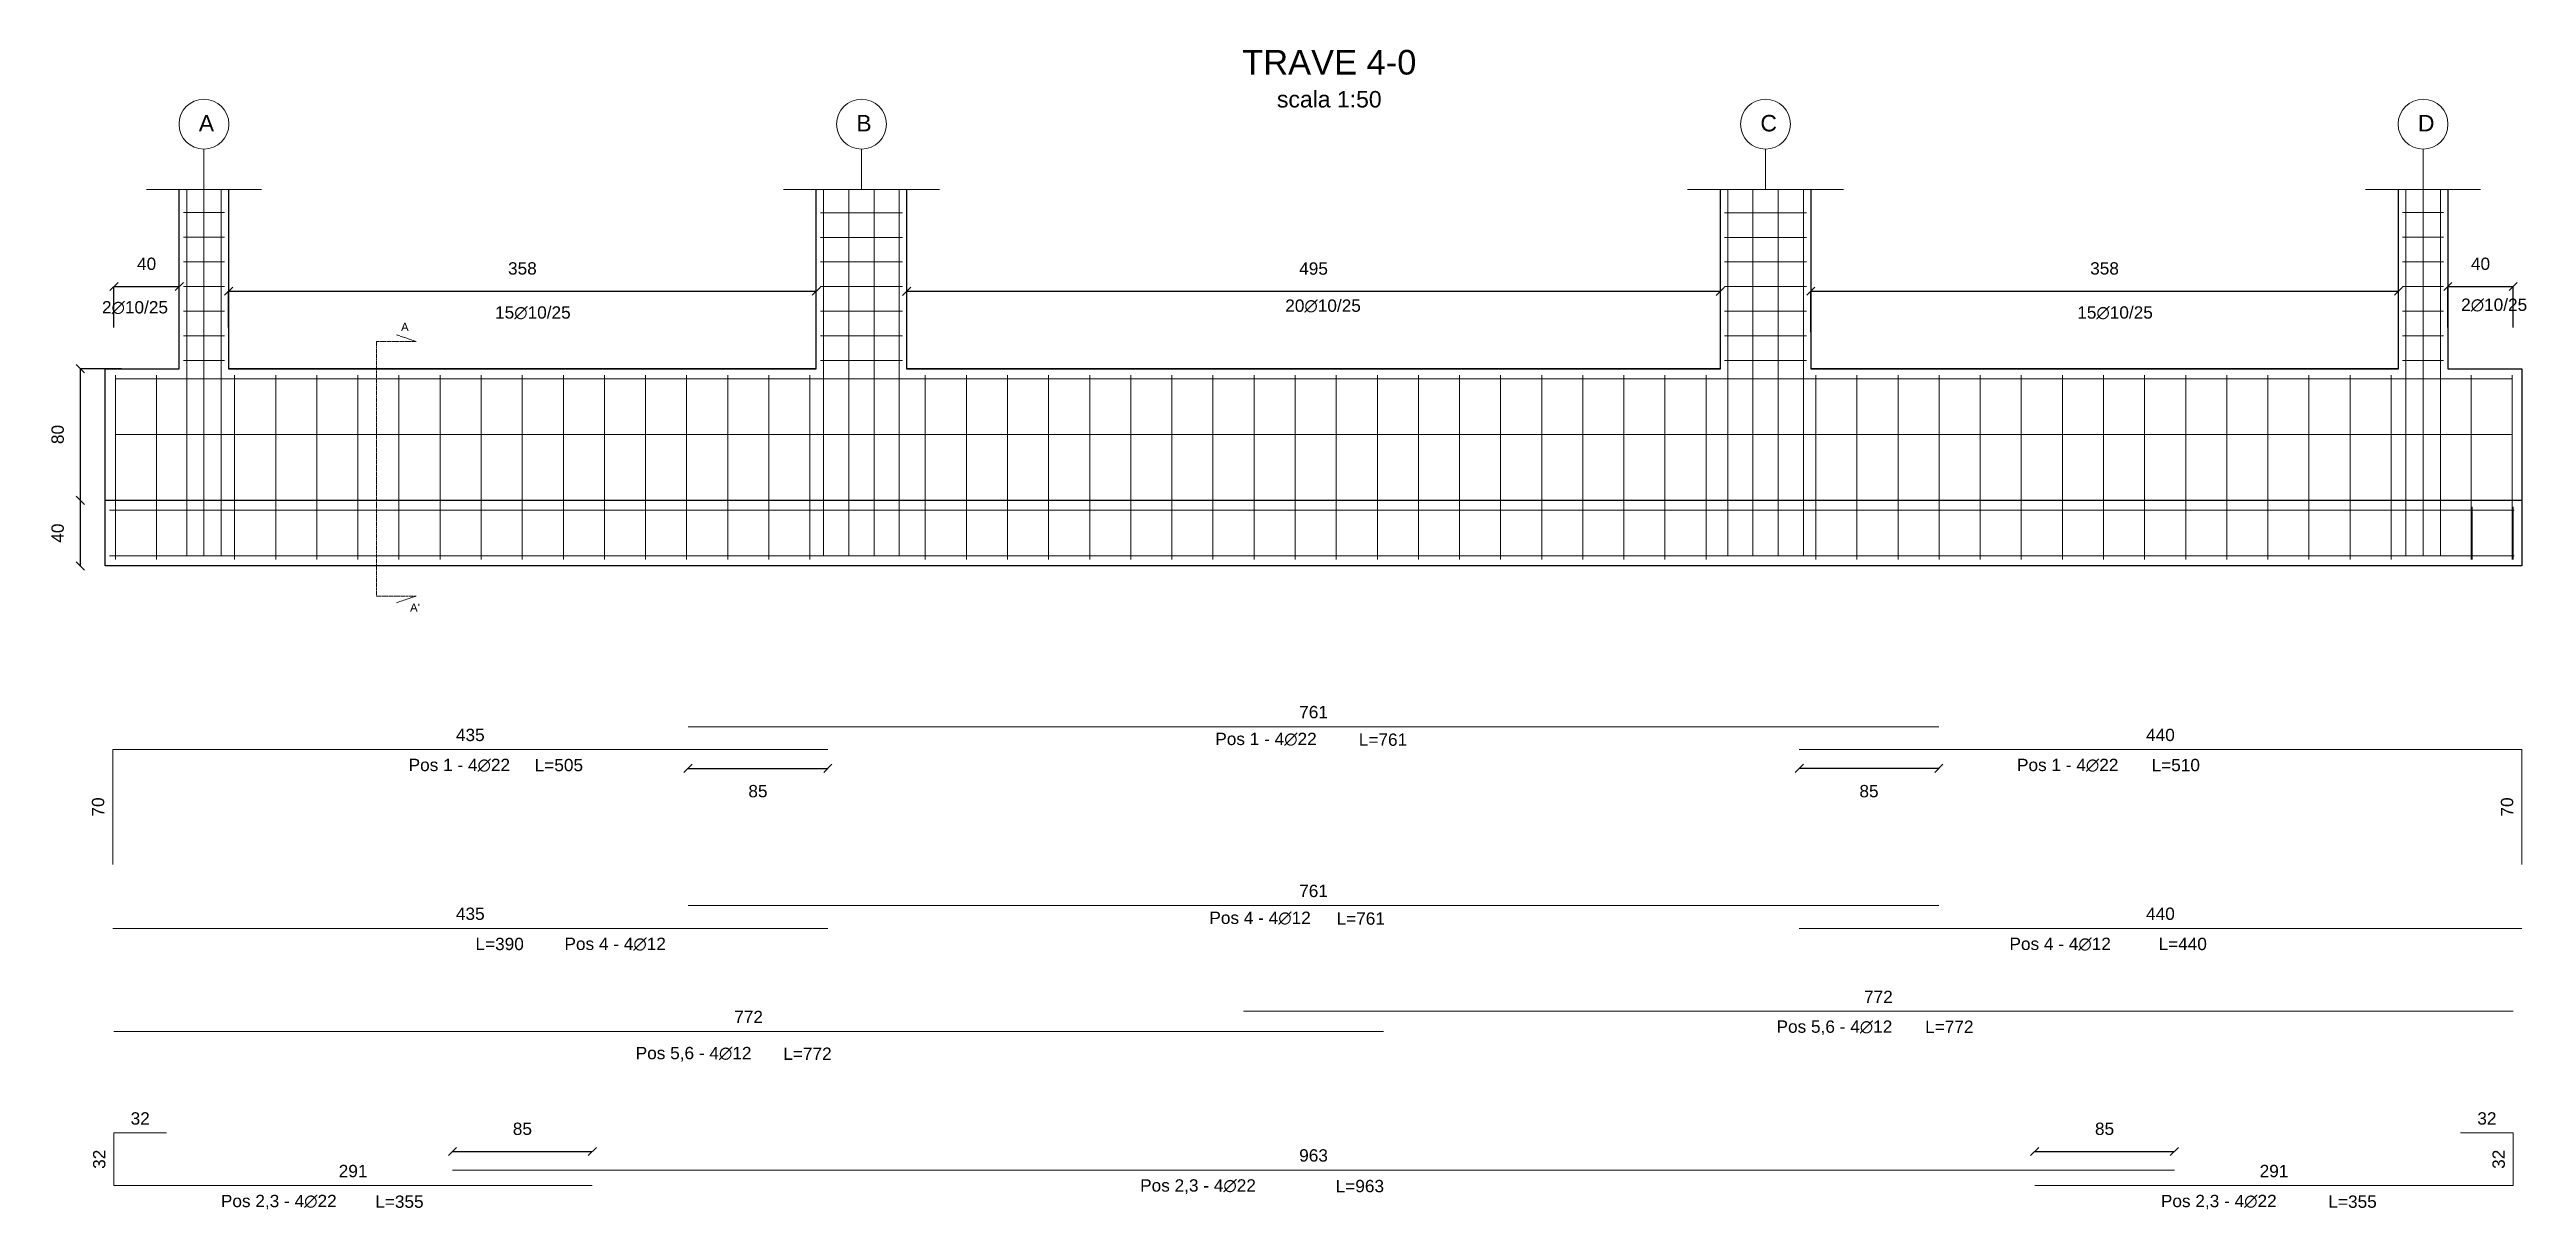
# Model space of a CAD drawing. Header units: millimetres. Extents: x -455371 to 117772, y -78417 to 116564.
# Drawn here: x -64743 to -49674, y 25688 to 32744 of the extents above; entities that cross this region are included whole.
import ezdxf

# ---------------------------------------------------------------- set-up
doc = ezdxf.new("R2010")
doc.units = ezdxf.units.MM
doc.linetypes.add('ACAD_ISO02W100', pattern=[15, 12, -3])
doc.layers.get('0').update_dxf_attribs({"color": 255})
for name, color, linetype, lineweight in [('armature', 5, 'Continuous', 18), ('Cls', 7, 'Continuous', 25), ('fili fissi', 210, 'Continuous', 18), ('quote', 5, 'Continuous', 15), ('reggistaffe', 5, 'Continuous', 18), ('Scritte', 7, 'Continuous', 15), ('staffe', 10, 'Continuous', 15), ('tratteggio 1 a 50', 230, 'ACAD_ISO02W100', 15)]:
    doc.layers.add(name, color=color, linetype=linetype, lineweight=lineweight)
doc.styles.get("Standard").update_dxf_attribs({"font": 'arial.ttf'})
doc.dimstyles.new('per distinte 1 a 50', dxfattribs={"dimtxt": 75, "dimasz": 150, "dimexe": 0.18, "dimexo": 250, "dimgap": 50, "dimtad": 1, "dimdec": 0, "dimlfac": 0.1, "dimzin": 0, "dimdsep": 46, "dimtxsty": 'Standard', "dimblk": 'NONE', "dimcen": 0, "dimse1": 1, "dimse2": 1, "dimsd1": 1, "dimsd2": 1, "dimadec": 0, "dimazin": 0, "dimtfac": 1, "dimtdec": 0, "dimtix": 1, "dimtofl": 0, "dimtmove": 0, "dimatfit": 3, "dimldrblk": 'NONE', "dimfxl": 250, "dimfxlon": 1, "dimtolj": 1, "dimtzin": 0, "dimarcsym": 2})
doc.dimstyles.new('scala1 a 50', dxfattribs={"dimtxt": 75, "dimasz": 50, "dimexe": 0.18, "dimexo": 250, "dimgap": 100, "dimtad": 2, "dimdec": 0, "dimlfac": 0.1, "dimzin": 0, "dimdsep": 46, "dimtxsty": 'Standard', "dimblk": 'OBLIQUE', "dimcen": -100, "dimadec": 0, "dimazin": 0, "dimtfac": 1, "dimtdec": 0, "dimtofl": 0, "dimtmove": 0, "dimatfit": 3, "dimfxl": 250, "dimfxlon": 1, "dimtolj": 1, "dimtzin": 0, "dimarcsym": 0})

msp = doc.modelspace()

# ---------------------------------------------------------------- texts
at = {"layer": 'Scritte', "attachment_point": 1}
for s, width, heights, insert, char_height in [('\\pxqc;{\\H0.6x;TRAVE 4-0\\P\\H0.66667x;scala 1:50}', 1463.449, [0], (-57689, 32741.6), 250), ('A', 100, [92.1], (-63834.7, 32345.9), 100), ('B', 100, [92.1], (-59834.7, 32345.9), 100), ('C', 100, [92.1], (-54334.7, 32345.9), 100), ('D', 100, [92.1], (-50334.7, 32345.9), 100), ('2∅10/25', 371.945, [0], (-64423.6, 31213.5), 75), ('20∅10/25', 371.945, [0], (-57225.1, 31223.3), 75), ('2∅10/25', 371.945, [0], (-50071.6, 31229.1), 75), ('A', 371.945, [0], (-62604.4, 31081.3), 50), ('15∅10/25', 371.945, [0], (-62032.1, 31181.8), 75), ('15∅10/25', 371.945, [0], (-52407.1, 31181.8), 75), ("A'", 371.945, [0], (-62549.6, 29373.7), 50), ('Pos 1 - 4∅22 ', 868.801, [0], (-57650.8, 28587.8), 75), ('L=761', 511.312, [0], (-56777.8, 28583.2), 75), ('Pos 1 - 4∅22 ', 665.207, [0], (-62558, 28429.5), 75), ('L=505', 511.312, [0], (-61791.2, 28428.7), 75), ('Pos 1 - 4∅22 ', 702.544, [0], (-52773.7, 28429.5), 75), ('L=510', 511.312, [0], (-51955, 28428.7), 75), ('Pos 4 - 4∅12 ', 855.832, [0], (-57686.8, 27499.5), 75), ('L=761', 511.312, [0], (-56913.2, 27494.9), 75), ('L=390', 511.312, [0], (-62151.5, 27340.5), 75), ('Pos 4 - 4∅12', 1049.596, [0], (-61610, 27341.2), 75), ('Pos 4 - 4∅12 ', 1147.838, [0], (-52819.4, 27341.2), 75), ('L=440', 511.312, [0], (-51912.8, 27340.5), 75), ('Pos 5,6 - 4∅12 ', 903.974, [0], (-54236.5, 26837.5), 75), ('L=772', 511.312, [0], (-53332.5, 26836.9), 75), ('Pos 5,6 - 4∅12 ', 850.581, [0], (-61176.7, 26676.7), 75), ('L=772', 511.312, [0], (-60278.8, 26672.8), 75), ('Pos 2,3 - 4∅22 ', 950.15, [0], (-63700.2, 25776.7), 75), ('L=355', 511.312, [0], (-62761.2, 25772.7), 75), ('Pos 2,3 - 4∅22 ', 946.309, [0], (-58108, 25871.4), 75), ('L=963', 511.312, [0], (-56918.4, 25867.5), 75), ('Pos 2,3 - 4∅22 ', 992.647, [0], (-51898.3, 25776.7), 75), ('L=355', 511.312, [0], (-50879.3, 25772.7), 75)]:
    msp.add_mtext_dynamic_manual_height_columns(s, width=width, gutter_width=12.5, heights=heights, dxfattribs=dict(at, insert=insert, char_height=char_height))

# ---------------------------------------------------------------- blocks, each defined once
blk = doc.blocks.new('*U124')
at = {"layer": 'staffe'}
blk.add_lwpolyline([(-250, 0), (250, 0)], dxfattribs=at)
blk = doc.blocks.new('*U125')
at = {"layer": 'armature', "color": 0, "linetype": 'ByBlock', "lineweight": -2, "transparency": 16777216}
for p in [(0, 900), (0, 750), (0, 600), (0, 450), (0, 300), (0, 150), (0, 0)]:
    blk.add_blockref('*U124', p, dxfattribs=at)
blk = doc.blocks.new('*U126')
at = {"layer": 'staffe'}
blk.add_lwpolyline([(-250, 0), (250, 0)], dxfattribs=at)
blk = doc.blocks.new('*U127')
at = {"layer": 'armature', "color": 0, "linetype": 'ByBlock', "lineweight": -2, "transparency": 16777216}
for p in [(0, 900), (0, 750), (0, 600), (0, 450), (0, 300), (0, 150), (0, 0)]:
    blk.add_blockref('*U126', p, dxfattribs=at)
blk = doc.blocks.new('*U128')
at = {"layer": 'staffe'}
blk.add_lwpolyline([(-125, 0), (125, 0)], dxfattribs=at)
blk = doc.blocks.new('*U129')
at = {"layer": 'Cls', "color": 0, "linetype": 'ByBlock', "lineweight": -2, "transparency": 16777216}
for p in [(0, 900), (0, 750), (0, 600), (0, 450), (0, 300), (0, 150), (0, 0)]:
    blk.add_blockref('*U128', p, dxfattribs=at)
blk = doc.blocks.new('*U130')
at = {"layer": 'staffe'}
blk.add_lwpolyline([(-125, 0), (125, 0)], dxfattribs=at)
blk = doc.blocks.new('*U131')
at = {"layer": 'Cls', "color": 0, "linetype": 'ByBlock', "lineweight": -2, "transparency": 16777216}
for p in [(0, 900), (0, 750), (0, 600), (0, 450), (0, 300), (0, 150), (0, 0)]:
    blk.add_blockref('*U130', p, dxfattribs=at)
blk = doc.blocks.new('*U132')
at = {"layer": 'staffe'}
blk.add_lwpolyline([(0, 560), (0, -560)], dxfattribs=at)
blk = doc.blocks.new('*U133')
at = {"layer": 'armature', "color": 0, "linetype": 'ByBlock', "lineweight": -2, "transparency": 16777216}
for p in [(0, 0), (250, 0), (500, 0), (750, 0), (1000, 0), (1250, 0), (1500, 0), (1750, 0), (2000, 0), (2250, 0), (2500, 0), (2750, 0), (3000, 0), (3250, 0), (3500, 0)]:
    blk.add_blockref('*U132', p, dxfattribs=at)
blk = doc.blocks.new('*U134')
at = {"layer": 'staffe'}
blk.add_lwpolyline([(0, 560), (0, -560)], dxfattribs=at)
blk = doc.blocks.new('*U135')
at = {"layer": 'armature', "color": 0, "linetype": 'ByBlock', "lineweight": -2, "transparency": 16777216}
for p in [(0, 0), (250, 0), (500, 0), (750, 0), (1000, 0), (1250, 0), (1500, 0), (1750, 0), (2000, 0), (2250, 0), (2500, 0), (2750, 0), (3000, 0), (3250, 0), (3500, 0), (3750, 0), (4000, 0), (4250, 0), (4500, 0), (4750, 0)]:
    blk.add_blockref('*U134', p, dxfattribs=at)
blk = doc.blocks.new('*U136')
at = {"layer": 'staffe'}
blk.add_lwpolyline([(0, 560), (0, -560)], dxfattribs=at)
blk = doc.blocks.new('*U137')
at = {"layer": 'armature', "color": 0, "linetype": 'ByBlock', "lineweight": -2, "transparency": 16777216}
for p in [(0, 0), (250, 0), (500, 0), (750, 0), (1000, 0), (1250, 0), (1500, 0), (1750, 0), (2000, 0), (2250, 0), (2500, 0), (2750, 0), (3000, 0), (3250, 0), (3500, 0)]:
    blk.add_blockref('*U136', p, dxfattribs=at)
blk = doc.blocks.new('*U138')
at = {"layer": 'staffe'}
blk.add_lwpolyline([(0, 160), (0, -160)], dxfattribs=at)
blk = doc.blocks.new('*U139')
at = {"layer": 'Cls', "color": 0, "linetype": 'ByBlock', "lineweight": -2, "transparency": 16777216}
for p in [(-250, 0), (0, 0)]:
    blk.add_blockref('*U138', p, dxfattribs=at)
blk = doc.blocks.new('_Oblique')
at = {"color": 0, "linetype": 'ByBlock', "lineweight": -2}
blk.add_line((-0.5, -0.5), (0.5, 0.5), dxfattribs=at)
blk = doc.blocks.new('*D140')
at = {"layer": 'Defpoints', "color": 0, "transparency": 16777216}
for p in [(-60078, 31274), (-63653, 30802), (-60078, 29602)]:
    blk.add_point(p, dxfattribs=at)
at = {"layer": 'quote', "color": 0, "lineweight": -2, "transparency": 16777216}
for p, q in [((-63653, 31052), (-63653, 31274)), ((-63653, 31274), (-60078, 31274)), ((-60078, 31024), (-60078, 31274))]:
    blk.add_line(p, q, dxfattribs=at)
at = {"layer": 'quote', "color": 0, "lineweight": -2, "transparency": 16777216, "xscale": 50, "yscale": 50, "zscale": 50, "rotation": 180}
blk.add_blockref('_Oblique', (-63653, 31274), dxfattribs=at)
at = {"layer": 'quote', "color": 0, "lineweight": -2, "transparency": 16777216, "xscale": 50, "yscale": 50, "zscale": 50}
blk.add_blockref('_Oblique', (-60078, 31274), dxfattribs=at)
at = {"layer": 'quote', "color": 0, "transparency": 16777216, "insert": (-61866, 31412), "char_height": 75, "attachment_point": 5}
blk.add_mtext('\\A1;358', dxfattribs=at)
blk = doc.blocks.new('*D141')
at = {"layer": 'Defpoints', "color": 0, "transparency": 16777216}
for p in [(-50453, 31274), (-54028, 29602), (-50453, 29602)]:
    blk.add_point(p, dxfattribs=at)
at = {"layer": 'quote', "color": 0, "lineweight": -2, "transparency": 16777216}
for p, q in [((-54028, 31024), (-54028, 31274)), ((-54028, 31274), (-50453, 31274)), ((-50453, 31024), (-50453, 31274))]:
    blk.add_line(p, q, dxfattribs=at)
at = {"layer": 'quote', "color": 0, "lineweight": -2, "transparency": 16777216, "xscale": 50, "yscale": 50, "zscale": 50, "rotation": 180}
blk.add_blockref('_Oblique', (-54028, 31274), dxfattribs=at)
at = {"layer": 'quote', "color": 0, "lineweight": -2, "transparency": 16777216, "xscale": 50, "yscale": 50, "zscale": 50}
blk.add_blockref('_Oblique', (-50453, 31274), dxfattribs=at)
at = {"layer": 'quote', "color": 0, "transparency": 16777216, "insert": (-52241, 31412), "char_height": 75, "attachment_point": 5}
blk.add_mtext('\\A1;358', dxfattribs=at)
blk = doc.blocks.new('*D142')
at = {"layer": 'Defpoints', "color": 0, "transparency": 16777216}
for p in [(-54578, 31273), (-59528, 29602), (-54578, 29602)]:
    blk.add_point(p, dxfattribs=at)
at = {"layer": 'quote', "color": 0, "lineweight": -2, "transparency": 16777216}
for p, q in [((-59528, 31023), (-59528, 31273)), ((-59528, 31273), (-54578, 31273)), ((-54578, 31023), (-54578, 31273))]:
    blk.add_line(p, q, dxfattribs=at)
at = {"layer": 'quote', "color": 0, "lineweight": -2, "transparency": 16777216, "xscale": 50, "yscale": 50, "zscale": 50, "rotation": 180}
blk.add_blockref('_Oblique', (-59528, 31273), dxfattribs=at)
at = {"layer": 'quote', "color": 0, "lineweight": -2, "transparency": 16777216, "xscale": 50, "yscale": 50, "zscale": 50}
blk.add_blockref('_Oblique', (-54578, 31273), dxfattribs=at)
at = {"layer": 'quote', "color": 0, "transparency": 16777216, "insert": (-57053, 31411), "char_height": 75, "attachment_point": 5}
blk.add_mtext('\\A1;495', dxfattribs=at)
blk = doc.blocks.new('*D144')
at = {"layer": 'Defpoints', "color": 0, "transparency": 16777216}
for p in [(-57478, 26894), (-49755, 26894), (-49755, 26894)]:
    blk.add_point(p, dxfattribs=at)
at = {"layer": 'quote', "color": 0, "transparency": 16777216, "insert": (-53617, 26981), "char_height": 75, "attachment_point": 5}
blk.add_mtext('\\A1;772', dxfattribs=at)
blk = doc.blocks.new('_None')
blk = doc.blocks.new('*D143')
at = {"layer": 'Defpoints', "color": 0, "transparency": 16777216}
for p in [(-62291, 25928), (-61441, 26040), (-61441, 25928)]:
    blk.add_point(p, dxfattribs=at)
at = {"layer": 'quote', "color": 0, "lineweight": -2, "transparency": 16777216}
for p, q in [((-62291, 26040), (-62291, 26040)), ((-62291, 26040), (-61441, 26040)), ((-61441, 26040), (-61441, 26040))]:
    blk.add_line(p, q, dxfattribs=at)
at = {"layer": 'quote', "color": 0, "lineweight": -2, "transparency": 16777216, "xscale": 50, "yscale": 50, "zscale": 50, "rotation": 180}
blk.add_blockref('_Oblique', (-62291, 26040), dxfattribs=at)
at = {"layer": 'quote', "color": 0, "lineweight": -2, "transparency": 16777216, "xscale": 50, "yscale": 50, "zscale": 50}
blk.add_blockref('_Oblique', (-61441, 26040), dxfattribs=at)
at = {"layer": 'quote', "color": 0, "transparency": 16777216, "insert": (-61866, 26178), "char_height": 75, "attachment_point": 5}
blk.add_mtext('\\A1;85', dxfattribs=at)
blk = doc.blocks.new('*D145')
at = {"layer": 'Defpoints', "color": 0, "transparency": 16777216}
for p in [(-64351, 26771), (-56628, 26771), (-56628, 26771)]:
    blk.add_point(p, dxfattribs=at)
at = {"layer": 'quote', "color": 0, "transparency": 16777216, "insert": (-60490, 26859), "char_height": 75, "attachment_point": 5}
blk.add_mtext('\\A1;772', dxfattribs=at)
blk = doc.blocks.new('*D147')
at = {"layer": 'Defpoints', "color": 0, "transparency": 16777216}
for p in [(-64351, 26153), (-64031, 26153), (-64031, 26153)]:
    blk.add_point(p, dxfattribs=at)
at = {"layer": 'quote', "color": 0, "transparency": 16777216, "insert": (-64191, 26241), "char_height": 75, "attachment_point": 5}
blk.add_mtext('\\A1;32', dxfattribs=at)
blk = doc.blocks.new('*D148')
at = {"layer": 'Defpoints', "color": 0, "transparency": 16777216}
for p in [(-64351, 26153), (-64351, 26153), (-64351, 25833)]:
    blk.add_point(p, dxfattribs=at)
at = {"layer": 'quote', "color": 0, "transparency": 16777216, "insert": (-64440, 25993), "char_height": 75, "attachment_point": 5, "rotation": 90}
blk.add_mtext('\\A1;32', dxfattribs=at)
blk = doc.blocks.new('*D146')
at = {"layer": 'Defpoints', "color": 0, "transparency": 16777216}
for p in [(-64351, 25833), (-61441, 25833), (-61441, 25833)]:
    blk.add_point(p, dxfattribs=at)
at = {"layer": 'quote', "color": 0, "transparency": 16777216, "insert": (-62896, 25921), "char_height": 75, "attachment_point": 5}
blk.add_mtext('\\A1;291', dxfattribs=at)
blk = doc.blocks.new('*D150')
at = {"layer": 'Defpoints', "color": 0, "transparency": 16777216}
for p in [(-50075, 26153), (-50075, 26153), (-49755, 26153)]:
    blk.add_point(p, dxfattribs=at)
at = {"layer": 'quote', "color": 0, "transparency": 16777216, "insert": (-49915, 26241), "char_height": 75, "attachment_point": 5}
blk.add_mtext('\\A1;32', dxfattribs=at)
blk = doc.blocks.new('*D151')
at = {"layer": 'Defpoints', "color": 0, "transparency": 16777216}
for p in [(-49755, 26153), (-49755, 26153), (-49755, 25833)]:
    blk.add_point(p, dxfattribs=at)
at = {"layer": 'quote', "color": 0, "transparency": 16777216, "insert": (-49843, 25993), "char_height": 75, "attachment_point": 5, "rotation": 90}
blk.add_mtext('\\A1;32', dxfattribs=at)
blk = doc.blocks.new('*D149')
at = {"layer": 'Defpoints', "color": 0, "transparency": 16777216}
for p in [(-52666, 25833), (-52666, 25833), (-49755, 25833)]:
    blk.add_point(p, dxfattribs=at)
at = {"layer": 'quote', "color": 0, "transparency": 16777216, "insert": (-51210, 25921), "char_height": 75, "attachment_point": 5}
blk.add_mtext('\\A1;291', dxfattribs=at)
blk = doc.blocks.new('*D152')
at = {"layer": 'Defpoints', "color": 0, "transparency": 16777216}
for p in [(-61866, 25928), (-52241, 25928), (-52241, 25928)]:
    blk.add_point(p, dxfattribs=at)
at = {"layer": 'quote', "color": 0, "transparency": 16777216, "insert": (-57053, 26016), "char_height": 75, "attachment_point": 5}
blk.add_mtext('\\A1;963', dxfattribs=at)
blk = doc.blocks.new('*D153')
at = {"layer": 'Defpoints', "color": 0, "transparency": 16777216}
for p in [(-52666, 25928), (-51816, 26040), (-51816, 25928)]:
    blk.add_point(p, dxfattribs=at)
at = {"layer": 'quote', "color": 0, "lineweight": -2, "transparency": 16777216}
for p, q in [((-52666, 26040), (-52666, 26040)), ((-52666, 26040), (-51816, 26040)), ((-51816, 26040), (-51816, 26040))]:
    blk.add_line(p, q, dxfattribs=at)
at = {"layer": 'quote', "color": 0, "lineweight": -2, "transparency": 16777216, "xscale": 50, "yscale": 50, "zscale": 50, "rotation": 180}
blk.add_blockref('_Oblique', (-52666, 26040), dxfattribs=at)
at = {"layer": 'quote', "color": 0, "lineweight": -2, "transparency": 16777216, "xscale": 50, "yscale": 50, "zscale": 50}
blk.add_blockref('_Oblique', (-51816, 26040), dxfattribs=at)
at = {"layer": 'quote', "color": 0, "transparency": 16777216, "insert": (-52241, 26178), "char_height": 75, "attachment_point": 5}
blk.add_mtext('\\A1;85', dxfattribs=at)
blk = doc.blocks.new('*D155')
at = {"layer": 'Defpoints', "color": 0, "transparency": 16777216}
for p in [(-60858, 28625), (-53249, 28625), (-53249, 28625)]:
    blk.add_point(p, dxfattribs=at)
at = {"layer": 'quote', "color": 0, "transparency": 16777216, "insert": (-57053, 28713), "char_height": 75, "attachment_point": 5}
blk.add_mtext('\\A1;761', dxfattribs=at)
blk = doc.blocks.new('*D156')
at = {"layer": 'Defpoints', "color": 0, "transparency": 16777216}
for p in [(-54098, 28486), (-49703, 28486), (-49703, 28486)]:
    blk.add_point(p, dxfattribs=at)
at = {"layer": 'quote', "color": 0, "transparency": 16777216, "insert": (-51901, 28574), "char_height": 75, "attachment_point": 5}
blk.add_mtext('\\A1;440', dxfattribs=at)
blk = doc.blocks.new('*D157')
at = {"layer": 'Defpoints', "color": 0, "transparency": 16777216}
for p in [(-49703, 28486), (-49703, 28486), (-49703, 27786)]:
    blk.add_point(p, dxfattribs=at)
at = {"layer": 'quote', "color": 0, "transparency": 16777216, "insert": (-49792, 28136), "char_height": 75, "attachment_point": 5, "rotation": 90}
blk.add_mtext('\\A1;70', dxfattribs=at)
blk = doc.blocks.new('*D154')
at = {"layer": 'Defpoints', "color": 0, "transparency": 16777216}
for p in [(-54098, 28486), (-53249, 28625), (-54098, 28371)]:
    blk.add_point(p, dxfattribs=at)
at = {"layer": 'quote', "color": 0, "lineweight": -2, "transparency": 16777216}
for p, q in [((-54098, 28371), (-54098, 28370)), ((-53249, 28371), (-54098, 28371)), ((-53249, 28375), (-53249, 28370))]:
    blk.add_line(p, q, dxfattribs=at)
at = {"layer": 'quote', "color": 0, "lineweight": -2, "transparency": 16777216, "xscale": 50, "yscale": 50, "zscale": 50, "rotation": 180}
blk.add_blockref('_Oblique', (-54098, 28371), dxfattribs=at)
at = {"layer": 'quote', "color": 0, "lineweight": -2, "transparency": 16777216, "xscale": 50, "yscale": 50, "zscale": 50}
blk.add_blockref('_Oblique', (-53249, 28371), dxfattribs=at)
at = {"layer": 'quote', "color": 0, "transparency": 16777216, "insert": (-53674, 28232), "char_height": 75, "attachment_point": 5}
blk.add_mtext('\\A1;85', dxfattribs=at)
blk = doc.blocks.new('*D159')
at = {"layer": 'Defpoints', "color": 0, "transparency": 16777216}
for p in [(-64358, 28486), (-64358, 28486), (-60008, 28486)]:
    blk.add_point(p, dxfattribs=at)
at = {"layer": 'quote', "color": 0, "transparency": 16777216, "insert": (-62183, 28574), "char_height": 75, "attachment_point": 5}
blk.add_mtext('\\A1;435', dxfattribs=at)
blk = doc.blocks.new('*D160')
at = {"layer": 'Defpoints', "color": 0, "transparency": 16777216}
for p in [(-64358, 28486), (-64358, 28486), (-64358, 27786)]:
    blk.add_point(p, dxfattribs=at)
at = {"layer": 'quote', "color": 0, "transparency": 16777216, "insert": (-64447, 28136), "char_height": 75, "attachment_point": 5, "rotation": 90}
blk.add_mtext('\\A1;70', dxfattribs=at)
blk = doc.blocks.new('*D158')
at = {"layer": 'Defpoints', "color": 0, "transparency": 16777216}
for p in [(-60858, 28625), (-60008, 28486), (-60008, 28371)]:
    blk.add_point(p, dxfattribs=at)
at = {"layer": 'quote', "color": 0, "lineweight": -2, "transparency": 16777216}
for p, q in [((-60858, 28375), (-60858, 28370)), ((-60858, 28371), (-60008, 28371)), ((-60008, 28371), (-60008, 28370))]:
    blk.add_line(p, q, dxfattribs=at)
at = {"layer": 'quote', "color": 0, "lineweight": -2, "transparency": 16777216, "xscale": 50, "yscale": 50, "zscale": 50, "rotation": 180}
blk.add_blockref('_Oblique', (-60858, 28371), dxfattribs=at)
at = {"layer": 'quote', "color": 0, "lineweight": -2, "transparency": 16777216, "xscale": 50, "yscale": 50, "zscale": 50}
blk.add_blockref('_Oblique', (-60008, 28371), dxfattribs=at)
at = {"layer": 'quote', "color": 0, "transparency": 16777216, "insert": (-60433, 28232), "char_height": 75, "attachment_point": 5}
blk.add_mtext('\\A1;85', dxfattribs=at)
blk = doc.blocks.new('*D161')
at = {"layer": 'Defpoints', "color": 0, "transparency": 16777216}
for p in [(-54098, 27398), (-49703, 27398), (-49703, 27398)]:
    blk.add_point(p, dxfattribs=at)
at = {"layer": 'quote', "color": 0, "transparency": 16777216, "insert": (-51901, 27486), "char_height": 75, "attachment_point": 5}
blk.add_mtext('\\A1;440', dxfattribs=at)
blk = doc.blocks.new('*D162')
at = {"layer": 'Defpoints', "color": 0, "transparency": 16777216}
for p in [(-64358, 27398), (-64358, 27398), (-60008, 27398)]:
    blk.add_point(p, dxfattribs=at)
at = {"layer": 'quote', "color": 0, "transparency": 16777216, "insert": (-62183, 27486), "char_height": 75, "attachment_point": 5}
blk.add_mtext('\\A1;435', dxfattribs=at)
blk = doc.blocks.new('*D163')
at = {"layer": 'Defpoints', "color": 0, "transparency": 16777216}
for p in [(-60858, 27536), (-53249, 27536), (-53249, 27536)]:
    blk.add_point(p, dxfattribs=at)
at = {"layer": 'quote', "color": 0, "transparency": 16777216, "insert": (-57053, 27625), "char_height": 75, "attachment_point": 5}
blk.add_mtext('\\A1;761', dxfattribs=at)
blk = doc.blocks.new('*D3121')
at = {"layer": 'Defpoints', "color": 0, "transparency": 16777216}
for p in [(-63953, 31302), (-64351, 29602), (-63953, 29602)]:
    blk.add_point(p, dxfattribs=at)
at = {"layer": 'quote', "color": 0, "lineweight": -2, "transparency": 16777216}
for p, q in [((-64351, 31052), (-64351, 31302)), ((-64351, 31302), (-63953, 31302)), ((-63953, 31052), (-63953, 31302))]:
    blk.add_line(p, q, dxfattribs=at)
at = {"layer": 'quote', "color": 0, "lineweight": -2, "transparency": 16777216, "xscale": 50, "yscale": 50, "zscale": 50, "rotation": 180}
blk.add_blockref('_Oblique', (-64351, 31302), dxfattribs=at)
at = {"layer": 'quote', "color": 0, "lineweight": -2, "transparency": 16777216, "xscale": 50, "yscale": 50, "zscale": 50}
blk.add_blockref('_Oblique', (-63953, 31302), dxfattribs=at)
at = {"layer": 'quote', "color": 0, "transparency": 16777216, "insert": (-64152, 31440), "char_height": 75, "attachment_point": 5}
blk.add_mtext('\\A1;40', dxfattribs=at)
blk = doc.blocks.new('*D3123')
at = {"layer": 'Defpoints', "color": 0, "transparency": 16777216}
for p in [(-64555, 30002), (-64403, 30002), (-64403, 29602)]:
    blk.add_point(p, dxfattribs=at)
at = {"layer": 'quote', "color": 0, "lineweight": -2, "transparency": 16777216}
for p, q in [((-64555, 30002), (-64555, 30002)), ((-64555, 29602), (-64555, 30002)), ((-64555, 29602), (-64555, 29602))]:
    blk.add_line(p, q, dxfattribs=at)
at = {"layer": 'quote', "color": 0, "lineweight": -2, "transparency": 16777216, "xscale": 50, "yscale": 50, "zscale": 50}
for p, rotation in [((-64555, 30002), 90), ((-64555, 29602), 270)]:
    blk.add_blockref('_Oblique', p, dxfattribs=dict(at, rotation=rotation))
at = {"layer": 'quote', "color": 0, "transparency": 16777216, "insert": (-64693, 29802), "char_height": 75, "attachment_point": 5, "rotation": 90}
blk.add_mtext('\\A1;40', dxfattribs=at)
blk = doc.blocks.new('*D3122')
at = {"layer": 'Defpoints', "color": 0, "transparency": 16777216}
for p in [(-64555, 30802), (-63953, 30802), (-64555, 30002)]:
    blk.add_point(p, dxfattribs=at)
at = {"layer": 'quote', "color": 0, "lineweight": -2, "transparency": 16777216}
for p, q in [((-64305, 30802), (-64555, 30802)), ((-64555, 30002), (-64555, 30802)), ((-64555, 30002), (-64555, 30002))]:
    blk.add_line(p, q, dxfattribs=at)
at = {"layer": 'quote', "color": 0, "lineweight": -2, "transparency": 16777216, "xscale": 50, "yscale": 50, "zscale": 50}
for p, rotation in [((-64555, 30802), 90), ((-64555, 30002), 270)]:
    blk.add_blockref('_Oblique', p, dxfattribs=dict(at, rotation=rotation))
at = {"layer": 'quote', "color": 0, "transparency": 16777216, "insert": (-64693, 30402), "char_height": 75, "attachment_point": 5, "rotation": 90}
blk.add_mtext('\\A1;80', dxfattribs=at)
blk = doc.blocks.new('*U3119')
at = {"layer": 'staffe'}
blk.add_lwpolyline([(0, 560), (0, -560)], dxfattribs=at)
blk = doc.blocks.new('*U3120')
at = {"layer": 'armature', "color": 0, "linetype": 'ByBlock', "lineweight": -2, "transparency": 16777216}
for p in [(0, 0), (250, 0)]:
    blk.add_blockref('*U3119', p, dxfattribs=at)
blk = doc.blocks.new('*D3126')
at = {"layer": 'Defpoints', "color": 0, "transparency": 16777216}
for p in [(-49755, 31302), (-50153, 29602), (-49755, 29602)]:
    blk.add_point(p, dxfattribs=at)
at = {"layer": 'quote', "color": 0, "lineweight": -2, "transparency": 16777216}
for p, q in [((-50153, 31052), (-50153, 31302)), ((-50153, 31302), (-49755, 31302)), ((-49755, 31052), (-49755, 31302))]:
    blk.add_line(p, q, dxfattribs=at)
at = {"layer": 'quote', "color": 0, "lineweight": -2, "transparency": 16777216, "xscale": 50, "yscale": 50, "zscale": 50, "rotation": 180}
blk.add_blockref('_Oblique', (-50153, 31302), dxfattribs=at)
at = {"layer": 'quote', "color": 0, "lineweight": -2, "transparency": 16777216, "xscale": 50, "yscale": 50, "zscale": 50}
blk.add_blockref('_Oblique', (-49755, 31302), dxfattribs=at)
at = {"layer": 'quote', "color": 0, "transparency": 16777216, "insert": (-49954, 31440), "char_height": 75, "attachment_point": 5}
blk.add_mtext('\\A1;40', dxfattribs=at)
blk = doc.blocks.new('*U3124')
at = {"layer": 'staffe'}
blk.add_lwpolyline([(0, 560), (0, -560)], dxfattribs=at)
blk = doc.blocks.new('*U3125')
at = {"layer": 'armature', "color": 0, "linetype": 'ByBlock', "lineweight": -2, "transparency": 16777216}
for p in [(0, 0), (250, 0)]:
    blk.add_blockref('*U3124', p, dxfattribs=at)

# ---------------------------------------------------------------- dimensions: what is measured, and where the dimension line sits
at = {"layer": 'quote'}
for base, p1, p2, dimstyle, picture, middle in [((-63953.3, 31302.1), (-64351.4, 29602.1), (-63953.3, 29602.1), 'scala1 a 50', '*D3121', (-64152.3, 31440.4)), ((-60078.2612859, 31273.6856832), (-63653.2612859, 30802.1444803), (-60078.2612859, 29602.1444803), 'scala1 a 50', '*D140', (-61865.7612859, 31412.0042371)), ((-54578.3, 31273.2), (-59528.3, 29602.1), (-54578.3, 29602.1), 'scala1 a 50', '*D142', (-57053.3, 31411.5)), ((-50453.2612859, 31273.6856832), (-54028.2612859, 29602.1444803), (-50453.2612859, 29602.1444803), 'scala1 a 50', '*D141', (-52240.7612859, 31412.0042371)), ((-49755.2, 31302.1), (-50153.3, 29602.1), (-49755.2, 29602.1), 'scala1 a 50', '*D3126', (-49954.2, 31440.4)), ((-53248.8, 28624.5), (-60857.7, 28624.5), (-53248.8, 28624.5), 'per distinte 1 a 50', '*D155', (-57053.3, 28712.8)), ((-54098.3, 28370.6), (-53248.8, 28624.5), (-54098.3, 28486.1), 'scala1 a 50', '*D154', (-53673.5, 28232.3)), ((-49703.2612859, 28486.1293946), (-54098.2612859, 28486.1293946), (-49703.2612859, 28486.1293946), 'per distinte 1 a 50', '*D156', (-51900.7612859, 28574.4223687)), ((-53248.8, 27536.2), (-60857.7, 27536.2), (-53248.8, 27536.2), 'per distinte 1 a 50', '*D163', (-57053.3, 27624.5)), ((-49703.2612859, 27397.8370127), (-54098.2612859, 27397.8370127), (-49703.2612859, 27397.8370127), 'per distinte 1 a 50', '*D161', (-51900.7612859, 27486.1299868)), ((-49755.2, 26893.6), (-57478.3, 26893.6), (-49755.2, 26893.6), 'per distinte 1 a 50', '*D144', (-53616.7, 26981.2)), ((-56628.3, 26771.3), (-64351.4, 26771.3), (-56628.3, 26771.3), 'per distinte 1 a 50', '*D145', (-60489.8, 26859)), ((-64031.4, 26153), (-64351.4, 26153), (-64031.4, 26153), 'per distinte 1 a 50', '*D147', (-64191.4, 26241.3)), ((-61440.8, 26039.9), (-62290.8, 25927.7), (-61440.8, 25927.7), 'scala1 a 50', '*D143', (-61865.8, 26178.2)), ((-51815.8, 26039.9), (-52665.8, 25927.7), (-51815.8, 25927.7), 'scala1 a 50', '*D153', (-52240.8, 26178.2)), ((-61440.8, 25833), (-64351.4, 25833), (-61440.8, 25833), 'per distinte 1 a 50', '*D146', (-62896.1, 25921.3)), ((-52240.7612859, 25927.7493436), (-61865.7612859, 25927.7493436), (-52240.7612859, 25927.7493436), 'per distinte 1 a 50', '*D152', (-57053.2612859, 26016.0678975))]:
    dim = msp.add_linear_dim(base=base, p1=p1, p2=p2, dimstyle=dimstyle, dxfattribs=at)
    dim.commit()
    dim.dimension.update_dxf_attribs({"geometry": picture, "text_midpoint": middle})
for base, p1, p2, angle, dimstyle, picture, middle in [((-64555.1, 30802.1), (-64555.1, 30002.1), (-63953.3, 30802.1), 90, 'scala1 a 50', '*D3122', (-64693.3, 30402.1)), ((-64555.1, 30002.1), (-64403.3, 29602.1), (-64403.3, 30002.1), 90, 'scala1 a 50', '*D3123', (-64693.3, 29802.1)), ((-64358.3, 28486.1), (-64358.3, 27786.1), (-64358.3, 28486.1), 90, 'per distinte 1 a 50', '*D160', (-64446.6, 28136.1)), ((-64358.3, 28486.1), (-60008.3, 28486.1), (-64358.3, 28486.1), 180, 'per distinte 1 a 50', '*D159', (-62183.3, 28574.4)), ((-60008.3, 28370.6), (-60857.7, 28624.5), (-60008.3, 28486.1), 180, 'scala1 a 50', '*D158', (-60433, 28232.3)), ((-49703.3, 28486.1), (-49703.3, 27786.1), (-49703.3, 28486.1), 90, 'per distinte 1 a 50', '*D157', (-49791.6, 28136.1)), ((-64358.3, 27397.8), (-60008.3, 27397.8), (-64358.3, 27397.8), 180, 'per distinte 1 a 50', '*D162', (-62183.3, 27486.2)), ((-50075.2, 26153), (-49755.2, 26153), (-50075.2, 26153), 180, 'per distinte 1 a 50', '*D150', (-49915.2, 26241.3)), ((-64351.4, 26153), (-64351.4, 25833), (-64351.4, 26153), 90, 'per distinte 1 a 50', '*D148', (-64439.7, 25993)), ((-49755.2, 26153), (-49755.2, 25833), (-49755.2, 26153), 90, 'per distinte 1 a 50', '*D151', (-49843.5, 25993)), ((-52665.8, 25833), (-49755.2, 25833), (-52665.8, 25833), 180, 'per distinte 1 a 50', '*D149', (-51210.5, 25921.3))]:
    dim = msp.add_linear_dim(base=base, p1=p1, p2=p2, angle=angle, dimstyle=dimstyle, dxfattribs=at)
    dim.commit()
    dim.dimension.update_dxf_attribs({"geometry": picture, "text_midpoint": middle})

# ---------------------------------------------------------------- linework, layer by layer
at = {"layer": 'armature'}
for points in [[(-63908.3, 29663.1), (-63908.3, 29663.1), (-63908.3, 31891.7)], [(-63803.3, 29663.1), (-63803.3, 29663.1), (-63803.3, 31891.7)], [(-63698.3, 29663.1), (-63698.3, 31891.7)], [(-60033.3, 31891.7), (-60033.3, 29663.1), (-60033.3, 29663.1), (-60033.3, 29663.1), (-60033.3, 29663.1)], [(-59879.9, 29663.1), (-59879.9, 29663.1), (-59879.9, 31891.7)], [(-59726.6, 29663.1), (-59726.6, 29663.1), (-59726.6, 31891.7)], [(-59573.3, 31891.7), (-59573.3, 29663.1), (-59573.3, 29663.1)], [(-54533.3, 31891.7), (-54533.3, 29663.1), (-54533.3, 29663.1), (-54533.3, 29663.1), (-54533.3, 29663.1)], [(-54379.9, 29663.1), (-54379.9, 29663.1), (-54379.9, 31891.7)], [(-54226.6, 29663.1), (-54226.6, 29663.1), (-54226.6, 31891.7)], [(-54073.3, 31891.7), (-54073.3, 29663.1), (-54073.3, 29663.1)], [(-50408.3, 29663.1), (-50408.3, 29663.1), (-50408.3, 31891.7)], [(-50303.3, 29663.1), (-50303.3, 29663.1), (-50303.3, 31891.7)], [(-50198.3, 29663.1), (-50198.3, 31891.7)], [(-64342.3, 30741.1), (-49760.3, 30741.1)], [(-64378.3, 29663.1), (-49748.3, 29663.1)], [(-60008.3, 28486.1), (-64358.3, 28486.1), (-64358.3, 27786.1)], [(-60857.7, 28624.5), (-54098.8, 28624.5), (-53248.8, 28624.5)], [(-54098.3, 28486.1), (-49703.3, 28486.1), (-49703.3, 27786.1)], [(-64351.4, 25833), (-64351.4, 26153), (-64031.4, 26153)], [(-49755.2, 25833), (-49755.2, 26153), (-50075.2, 26153)], [(-62290.8, 25927.7), (-61865.8, 25927.7), (-52240.8, 25927.7), (-51815.8, 25927.7)], [(-64351.4, 25833), (-61440.8, 25833), (-61440.8, 25833)], [(-49755.2, 25833), (-52665.8, 25833), (-52665.8, 25833)]]:
    msp.add_lwpolyline(points, dxfattribs=at)
at = {"layer": 'Cls'}
for points in [[(-50153.3, 31891.7), (-50153.3, 30802.1), (-49703.3, 30802.1), (-49703.3, 30002.1), (-49703.3, 29602.1), (-63953.3, 29602.1), (-64403.3, 29602.1)], [(-63953.3, 30802.1), (-63953.3, 30802.1), (-63953.3, 31891.7)], [(-63653.3, 31891.7), (-63653.3, 30802.1), (-60078.3, 30802.1), (-60078.3, 30802.1), (-63653.3, 30802.1)], [(-60078.3, 30802.1), (-60078.3, 31891.7)], [(-59528.3, 31891.7), (-59528.3, 30802.1)], [(-54578.3, 30802.1), (-54578.3, 31891.7)], [(-50453.3, 30802.1), (-54028.3, 30802.1), (-54028.3, 30802.1), (-50453.3, 30802.1), (-50453.3, 31891.7)], [(-54028.3, 31891.7), (-54028.3, 30802.1)], [(-64403.3, 29602.1), (-64403.3, 30802.1), (-63953.3, 30802.1)], [(-64403.3, 30002.1), (-64403.3, 30002.1), (-49703.3, 30002.1)]]:
    msp.add_lwpolyline(points, dxfattribs=at)
msp.add_lwpolyline([(-54578.3, 30802.1), (-59528.3, 30802.1), (-59528.3, 30802.1)], close=True, dxfattribs=at)
at = {"layer": 'fili fissi'}
for points in [[(-63803.3, 31891.7), (-63803.3, 32138.4)], [(-59803.3, 31891.7), (-59803.3, 32138.4)], [(-54303.3, 31891.7), (-54303.3, 32138.4)], [(-50303.3, 31891.7), (-50303.3, 32138.4)]]:
    msp.add_lwpolyline(points, dxfattribs=at)
for centre in [(-63803.3, 32290.1), (-59803.3, 32290.1), (-54303.3, 32290.1), (-50303.3, 32290.1)]:
    msp.add_circle(centre, 151.6, dxfattribs=at)
at = {"layer": 'reggistaffe'}
for points in [[(-49760.3, 30402.1), (-64342.3, 30402.1)], [(-64378.3, 29941.1), (-49748.3, 29941.1)], [(-60857.7, 27536.2), (-54098.8, 27536.2), (-53248.8, 27536.2)], [(-60008.3, 27397.8), (-64358.3, 27397.8), (-64358.3, 27397.8)], [(-54098.3, 27397.8), (-49703.3, 27397.8), (-49703.3, 27397.8)], [(-57478.3, 26893.6), (-57053.3, 26893.6), (-49755.2, 26893.6), (-49755.2, 26893.6)], [(-64351.4, 26771.3), (-57053.3, 26771.3), (-56628.3, 26771.3)]]:
    msp.add_lwpolyline(points, dxfattribs=at)
at = {"layer": 'tratteggio 1 a 50'}
msp.add_line((-62512, 30968.2), (-62631.6, 31008.5), dxfattribs=at)
at = {"layer": 'tratteggio 1 a 50', "ltscale": 0.5}
for points in [[(-63453.3, 31891.7), (-64153.3, 31891.7)], [(-59328.3, 31891.7), (-60278.3, 31891.7)], [(-53828.3, 31891.7), (-54778.3, 31891.7)], [(-49953.3, 31891.7), (-50653.3, 31891.7)]]:
    msp.add_lwpolyline(points, dxfattribs=at)
at = {"layer": 'tratteggio 1 a 50'}
for points in [[(-62512, 30968.2), (-62753.9, 30968.2), (-62753.9, 29419.4), (-62512, 29419.4)], [(-62631.6, 29379), (-62631.6, 29379), (-62512, 29419.4)]]:
    msp.add_lwpolyline(points, dxfattribs=at)

# ---------------------------------------------------------------- block references
at = {"layer": 'armature'}
for name, p in [('*U127', (-59803.3, 30851.4)), ('*U125', (-54303.3, 30851.4)), ('*U3120', (-64342.3, 30202.1)), ('*U133', (-63616.8, 30202.1)), ('*U135', (-59415, 30202.1)), ('*U137', (-53997.3, 30202.1)), ('*U3125', (-50010.3, 30202.1))]:
    msp.add_blockref(name, p, dxfattribs=at)
at = {"layer": 'Cls'}
for name, p in [('*U129', (-63803.3, 30852.1)), ('*U131', (-50303.3, 30852.1)), ('*U139', (-49755.2, 29802.1))]:
    msp.add_blockref(name, p, dxfattribs=at)

msp.set_redraw_order([(e.dxf.handle, doc.entitydb.next_handle()) for e in msp.query("TEXT MTEXT ATTDEF DIMENSION ARC_DIMENSION")])  # texts and dimensions are drawn at this point

doc.saveas('drawing.dxf')
